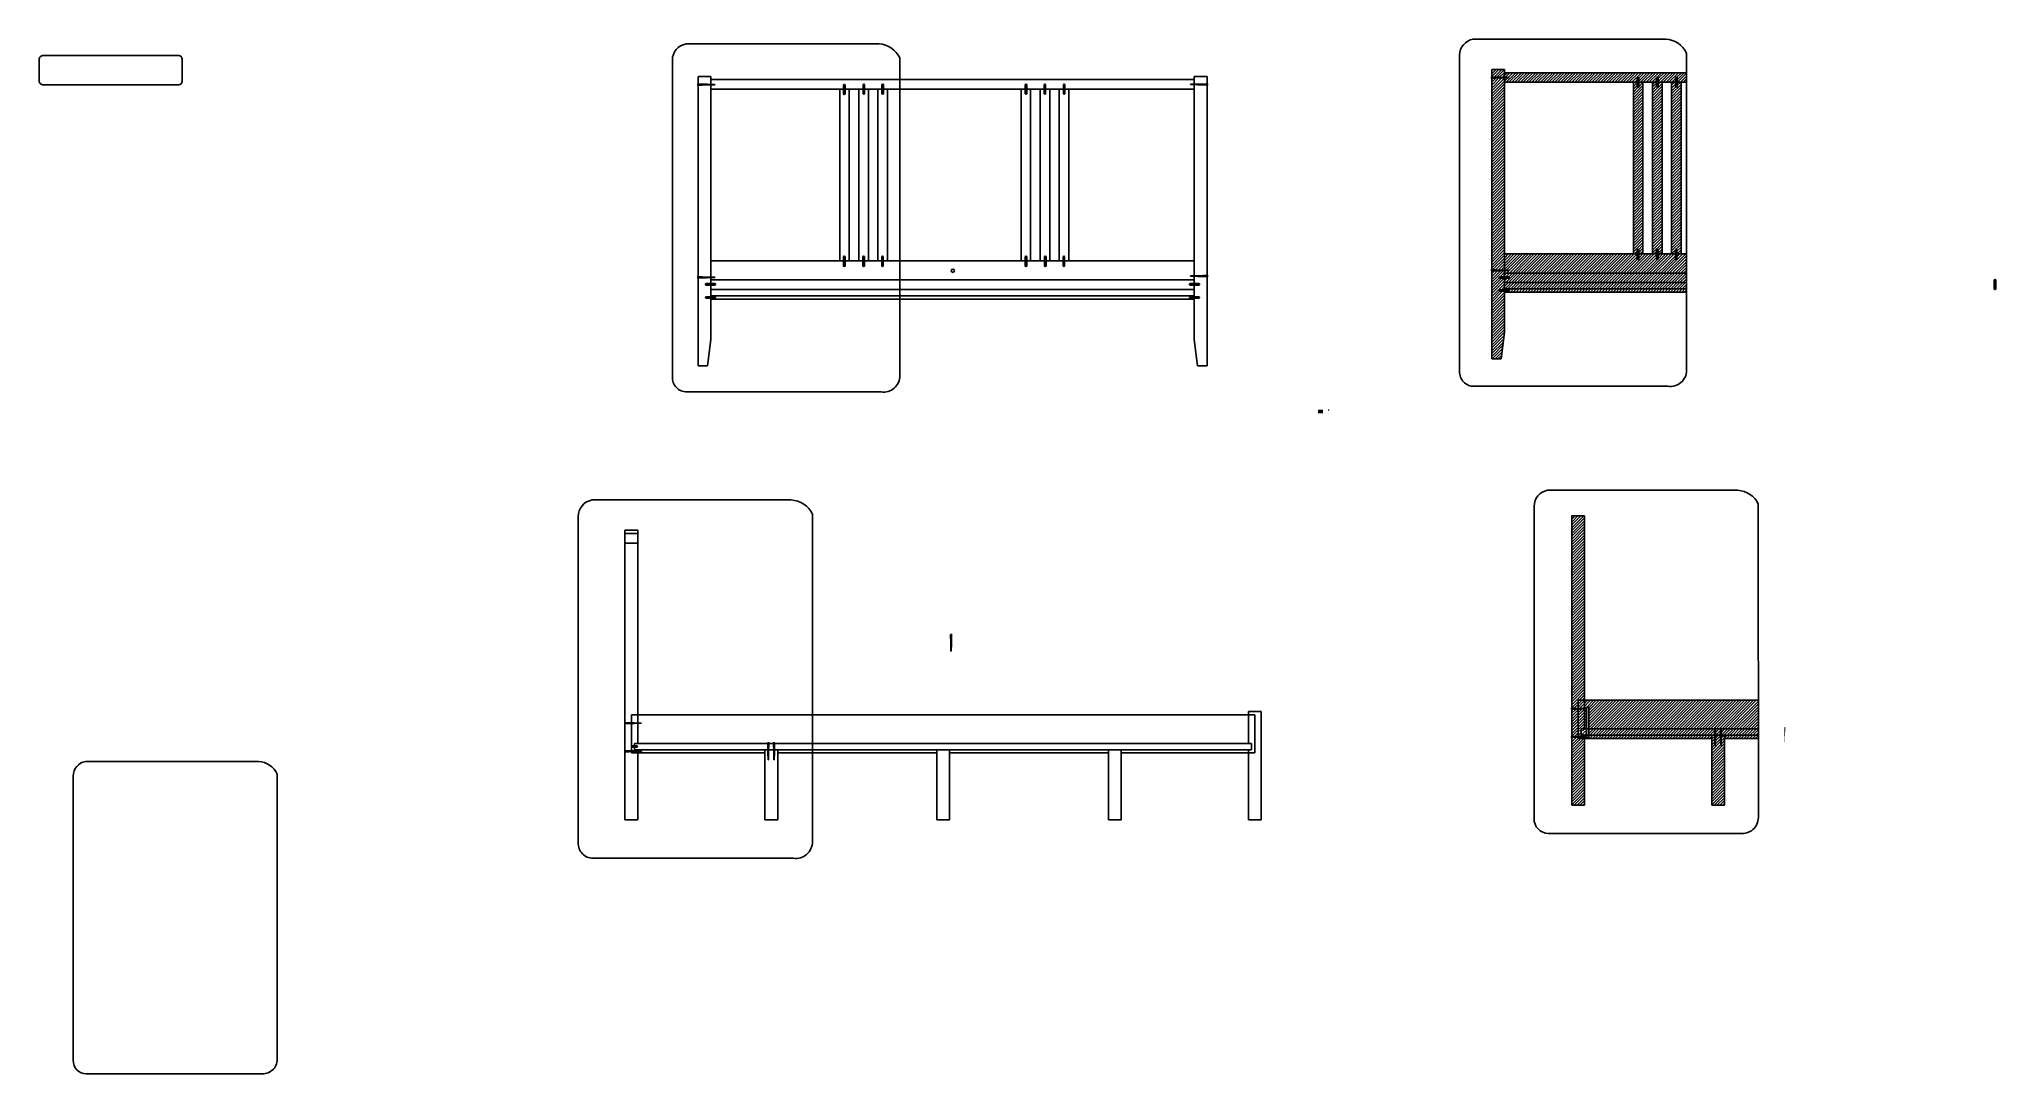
# Model space of a CAD drawing. Header units: millimetres. Extents: x 21 to 3517, y -1192 to 1197.
# Drawn here: x 941 to 1556, y 871 to 1197 of the extents above; entities that cross this region are included whole.
import ezdxf

# ---------------------------------------------------------------- set-up
doc = ezdxf.new("R2010")
doc.units = ezdxf.units.MM
for name, color, linetype in [('campitura viti', 31, 'Continuous'), ('Simbolo zoom', 140, 'Continuous'), ('Tratteggi', 252, 'Continuous'), ('Tratteggio', 252, 'Continuous')]:
    doc.layers.add(name, color=color, linetype=linetype)

msp = doc.modelspace()

# ---------------------------------------------------------------- hatches: boundary and pattern name
at = {"layer": 'campitura viti'}
h = msp.add_hatch(color=256, dxfattribs=at)
h.dxf.hatch_style = 1
h.paths.add_polyline_path([(1399.2, 1184.88), (1397.96, 1184.88), (1397.96, 1184.58), (1399.2, 1184.58)])
h.paths.add_polyline_path([(1397.96, 1184.98), (1397.81, 1184.98), (1397.81, 1184.48), (1397.96, 1184.48)])
h = msp.add_hatch(color=256, dxfattribs=at)
h.dxf.hatch_style = 1
h.paths.add_polyline_path([(1444.1, 1184.71, 0.348554), (1443.6, 1184.71), (1443.6, 1181.71, 0.408688), (1444.1, 1181.71)])
h.paths.add_polyline_path([(1450.23, 1184.8, 0.348554), (1449.73, 1184.8), (1449.73, 1181.8, 0.408688), (1450.23, 1181.8)])
h.paths.add_polyline_path([(1456.16, 1184.8, 0.348554), (1455.66, 1184.8), (1455.66, 1181.8, 0.408688), (1456.16, 1181.8)])
h.paths.add_polyline_path([(1403.3, 1118.04), (1400.3, 1118.04, 0.408688), (1400.3, 1117.54), (1403.3, 1117.54, 0.348554)])
h.paths.add_polyline_path([(1403.3, 1122.13), (1400.3, 1122.13, 0.408688), (1400.3, 1121.63), (1403.3, 1121.63, 0.348554)])
h.paths.add_polyline_path([(1399.2, 1124.25), (1397.96, 1124.25), (1397.96, 1123.95), (1399.2, 1123.95)])
h.paths.add_polyline_path([(1397.96, 1124.35), (1397.81, 1124.35), (1397.81, 1123.85), (1397.96, 1123.85)])
h = msp.add_hatch(color=256, dxfattribs=at)
h.dxf.hatch_style = 1
h.paths.add_polyline_path([(1403.14, 1184.77), (1403.14, 1184.78), (1399.2, 1184.83), (1399.2, 1184.63), (1403.14, 1184.68)])
h = msp.add_hatch(color=256, dxfattribs=at)
h.dxf.hatch_style = 1
h.paths.add_polyline_path([(1444.1, 1130.67, 0.348554), (1443.6, 1130.67), (1443.6, 1127.67, 0.408688), (1444.1, 1127.67)])
h.paths.add_polyline_path([(1450.17, 1130.67, 0.348554), (1449.67, 1130.67), (1449.67, 1127.67, 0.408688), (1450.17, 1127.67)])
h.paths.add_polyline_path([(1456.12, 1130.67, 0.348554), (1455.62, 1130.67), (1455.62, 1127.67, 0.408688), (1456.12, 1127.67)])
h = msp.add_hatch(color=256, dxfattribs=at)
h.dxf.hatch_style = 1
h.paths.add_polyline_path([(1450.17, 1127.67), (1450.17, 1130.67, 0.348554), (1449.67, 1130.67), (1449.67, 1127.67, 0.408688)])
h.paths.add_polyline_path([(1456.12, 1127.67), (1456.12, 1130.67, 0.348554), (1455.62, 1130.67), (1455.62, 1127.67, 0.408688)])
h = msp.add_hatch(color=256, dxfattribs=at)
h.dxf.hatch_style = 1
h.paths.add_polyline_path([(1403.14, 1124.14), (1403.14, 1124.15), (1399.2, 1124.21), (1399.2, 1124), (1403.14, 1124.05)])
at = {"layer": 'campitura viti', "transparency": 33554541}
h = msp.add_hatch(color=256, dxfattribs=at)
h.dxf.hatch_style = 1
h.paths.add_polyline_path([(1344.8, 1080.36), (1343.28, 1080.36), (1343.28, 1079.21), (1344.8, 1079.21)])
h.paths.add_polyline_path([(1346.34, 1080.23, 1), (1346.84, 1080.23, 1)])
at = {"layer": 'campitura viti'}
h = msp.add_hatch(color=256, dxfattribs=at)
h.dxf.hatch_style = 1
h.paths.add_polyline_path([(1423.09, 977.69), (1422.94, 977.69), (1422.94, 977.19), (1423.09, 977.19)])
h.paths.add_polyline_path([(1424.33, 977.59), (1423.09, 977.59), (1423.09, 977.29), (1424.33, 977.29)])
h.paths.add_polyline_path([(1428.42, 977.93), (1427.65, 977.93), (1427.65, 977.2), (1428.42, 977.2)])
h.paths.add_polyline_path([(1428.42, 979.93), (1427.65, 979.93), (1427.65, 977.93), (1428.42, 977.93)])
h.paths.add_polyline_path([(1428.42, 986.8), (1427.65, 986.8), (1427.65, 979.93), (1428.42, 979.93)])
h = msp.add_hatch(color=256, dxfattribs=at)
h.dxf.hatch_style = 1
h.paths.add_polyline_path([(1423.09, 986.52), (1422.94, 986.52), (1422.94, 986.02), (1423.09, 986.02)])
h = msp.add_hatch(color=256, dxfattribs=at)
h.dxf.hatch_style = 1
h.paths.add_polyline_path([(1424.33, 986.42), (1423.09, 986.42), (1423.09, 986.12), (1424.33, 986.12)])
h = msp.add_hatch(color=256, dxfattribs=at)
h.dxf.hatch_style = 1
h.paths.add_polyline_path([(1427.66, 986.34), (1425.89, 986.38), (1424.33, 986.38), (1424.33, 986.17), (1425.06, 986.17), (1425.06, 986.18), (1427.05, 986.2), (1427.06, 986.2), (1427.66, 986.21)])
h = msp.add_hatch(color=256, dxfattribs=at)
h.dxf.hatch_style = 1
h.paths.add_polyline_path([(1468.35, 979.89), (1468.35, 980.04), (1467.85, 980.04), (1467.85, 979.89)])
h = msp.add_hatch(color=256, dxfattribs=at)
h.dxf.hatch_style = 1
h.paths.add_polyline_path([(1468.25, 978.66), (1468.25, 979.89), (1467.95, 979.89), (1467.95, 978.66)])
h = msp.add_hatch(color=256, dxfattribs=at)
h.dxf.hatch_style = 1
h.paths.add_polyline_path([(1468.15, 974.71), (1468.21, 977.1), (1468.21, 978.66), (1468, 978.66), (1468, 977.93), (1468.01, 977.93), (1468.03, 975.94), (1468.03, 975.93), (1468.05, 974.71)])
h = msp.add_hatch(color=256, dxfattribs=at)
h.dxf.hatch_style = 1
h.paths.add_polyline_path([(1470.18, 979.89), (1470.18, 980.04), (1469.68, 980.04), (1469.68, 979.89)])
h = msp.add_hatch(color=256, dxfattribs=at)
h.dxf.hatch_style = 1
h.paths.add_polyline_path([(1470.08, 978.66), (1470.08, 979.89), (1469.78, 979.89), (1469.78, 978.66)])
h = msp.add_hatch(color=256, dxfattribs=at)
h.dxf.hatch_style = 1
h.paths.add_polyline_path([(1469.98, 974.71), (1470.04, 977.1), (1470.04, 978.66), (1469.83, 978.66), (1469.83, 977.93), (1469.84, 977.93), (1469.86, 975.94), (1469.86, 975.93), (1469.88, 974.71)])
h = msp.add_hatch(color=256, dxfattribs=at)
h.dxf.hatch_style = 1
h.paths.add_polyline_path([(1490.26, 980.3), (1490.26, 980.45), (1489.76, 980.45), (1489.76, 980.3)])
h = msp.add_hatch(color=256, dxfattribs=at)
h.dxf.hatch_style = 1
h.paths.add_polyline_path([(1490.16, 979.06), (1490.16, 980.3), (1489.86, 980.3), (1489.86, 979.06)])
h = msp.add_hatch(color=256, dxfattribs=at)
h.dxf.hatch_style = 1
h.paths.add_polyline_path([(1490.08, 975.73), (1490.12, 977.5), (1490.12, 979.06), (1489.91, 979.06), (1489.91, 978.33), (1489.92, 978.33), (1489.94, 976.34), (1489.94, 976.33), (1489.95, 975.73)])
h = msp.add_hatch(color=256, dxfattribs=at)
h.dxf.hatch_style = 1
h.paths.add_polyline_path([(1427.66, 977.5), (1425.89, 977.54), (1424.34, 977.54), (1424.34, 977.34), (1425.06, 977.34), (1425.06, 977.34), (1427.05, 977.36), (1427.06, 977.36), (1427.66, 977.37)])
at = {"layer": 'Tratteggio'}
h = msp.add_hatch(dxfattribs=at)
h.set_pattern_fill('ANSI31', color=256, scale=0.2)
h.paths.add_polyline_path([(1401.89, 1187.29), (1397.89, 1187.29), (1397.89, 1184.98), (1397.96, 1184.98), (1397.96, 1184.88), (1399.2, 1184.88), (1400.74, 1184.83), (1401.89, 1184.81)])
h = msp.add_hatch(dxfattribs=at)
h.set_pattern_fill('ANSI31', color=256, scale=0.2)
h.paths.add_polyline_path([(1445.42, 1183.29), (1444.1, 1183.29), (1444.1, 1181.71, -0.408688), (1443.6, 1181.71), (1443.6, 1183.29), (1442.42, 1183.29), (1442.42, 1129.29), (1443.6, 1129.29), (1443.6, 1130.67, -0.348554), (1444.1, 1130.67), (1444.1, 1129.29), (1445.42, 1129.29)])
h.paths.add_polyline_path([(1451.42, 1183.29), (1450.23, 1183.29), (1450.23, 1181.8, -0.408688), (1449.73, 1181.8), (1449.73, 1183.29), (1448.42, 1183.29), (1448.42, 1129.29), (1449.67, 1129.29), (1449.67, 1130.67, -0.348554), (1450.17, 1130.67), (1450.17, 1129.29), (1451.42, 1129.29)])
h.paths.add_polyline_path([(1457.42, 1183.29), (1456.16, 1183.29), (1456.16, 1181.8, -0.408688), (1455.66, 1181.8), (1455.66, 1183.29), (1454.42, 1183.29), (1454.42, 1129.29), (1455.62, 1129.29), (1455.62, 1130.67, -0.348554), (1456.12, 1130.67), (1456.12, 1129.29), (1457.42, 1129.29)])
h.paths.add_polyline_path([(1401.89, 1184.65), (1400.71, 1184.63), (1399.2, 1184.63), (1399.2, 1184.58), (1397.96, 1184.58), (1397.96, 1184.48), (1397.89, 1184.48), (1397.89, 1124.35), (1397.96, 1124.35), (1397.96, 1124.25), (1399.2, 1124.25), (1400.78, 1124.21), (1401.89, 1124.18)])
h = msp.add_hatch(dxfattribs=at)
h.set_pattern_fill('ANSI31', color=256, scale=0.2)
h.paths.add_polyline_path([(1444.1, 1184.71), (1444.1, 1183.29), (1449.73, 1183.29), (1449.73, 1184.8, -0.348554), (1450.23, 1184.8), (1450.23, 1183.29), (1455.66, 1183.29), (1455.66, 1184.8, -0.348554), (1456.16, 1184.8), (1456.16, 1183.29), (1459.11, 1183.29), (1459.11, 1186.29), (1401.89, 1186.29), (1401.89, 1184.81), (1403.14, 1184.78), (1403.14, 1184.68), (1401.89, 1184.65), (1401.89, 1183.29), (1443.6, 1183.29), (1443.6, 1184.71, -0.348554)])
h = msp.add_hatch(dxfattribs=at)
h.set_pattern_fill('ANSI31', color=256, scale=0.2)
h.paths.add_polyline_path([(1401.89, 1121.63), (1400.3, 1121.63, -0.408688), (1400.3, 1122.13), (1401.89, 1122.13), (1401.89, 1124.03), (1400.71, 1124), (1399.2, 1124), (1399.2, 1123.95), (1397.96, 1123.95), (1397.96, 1123.85), (1397.89, 1123.85), (1397.89, 1096.29), (1400.89, 1096.29), (1401.89, 1104.57), (1401.89, 1117.54), (1400.3, 1117.54, -0.408688), (1400.3, 1118.04), (1401.89, 1118.04)])
h.paths.add_polyline_path([(1459.12, 1123.29), (1401.89, 1123.29), (1401.89, 1122.13), (1403.3, 1122.13, -0.348554), (1403.3, 1121.63), (1401.89, 1121.63), (1401.89, 1120.29), (1403.89, 1120.29), (1459.12, 1120.29)])
h.paths.add_polyline_path([(1459.12, 1129.29), (1456.12, 1129.29), (1456.12, 1127.67, -0.408688), (1455.62, 1127.67), (1455.62, 1129.29), (1450.17, 1129.29), (1450.17, 1127.67, -0.408688), (1449.67, 1127.67), (1449.67, 1129.29), (1444.1, 1129.29), (1444.1, 1127.67, -0.408688), (1443.6, 1127.67), (1443.6, 1129.29), (1401.89, 1129.29), (1401.89, 1124.18), (1403.14, 1124.15), (1403.14, 1124.05), (1401.89, 1124.03), (1401.89, 1123.29), (1459.12, 1123.29)])
h.paths.add_polyline_path([(1459.12, 1118.29), (1401.89, 1118.29), (1401.89, 1118.04), (1403.3, 1118.04, -0.348554), (1403.3, 1117.54), (1401.89, 1117.54), (1401.89, 1117.29), (1459.12, 1117.29)])
h = msp.add_hatch(dxfattribs=at)
h.set_pattern_fill('ANSI31', color=256, scale=0.2)
h.paths.add_polyline_path([(1459.12, 1120.29), (1401.89, 1120.29), (1401.89, 1118.29), (1459.12, 1118.29)])
h = msp.add_hatch(dxfattribs=at)
h.set_pattern_fill('ANSI31', color=256, scale=0.2)
h.paths.add_polyline_path([(1427.05, 1046.92), (1423.05, 1046.92), (1423.05, 1042.93), (1427.05, 1042.93)])
edge = h.paths.add_edge_path()
edge.add_line((1427.05, 986.2), (1425.85, 986.17))
edge.add_line((1425.85, 986.17), (1425.05, 986.17))
edge.add_line((1425.05, 986.17), (1425.05, 977.54))
edge.add_line((1425.05, 977.54), (1425.88, 977.54))
edge.add_line((1425.88, 977.54), (1425.88, 977.54))
edge.add_line((1425.88, 977.54), (1427.05, 977.52))
edge.add_line((1427.05, 977.52), (1427.05, 977.93))
edge.add_line((1427.05, 977.93), (1426.05, 977.93))
edge.add_line((1426.05, 977.93), (1426.05, 978.69))
edge.add_line((1426.05, 978.69), (1425.35, 978.69))
edge.add_arc((1425.61, 978.94), 0.357, 135.54151, 224.45849, ccw=False)
edge.add_line((1425.35, 979.19), (1426.05, 979.19))
edge.add_line((1426.05, 979.19), (1426.05, 979.93))
edge.add_line((1426.05, 979.93), (1427.05, 979.93))
edge.add_line((1427.05, 979.93), (1427.05, 986.2))
h.paths.add_polyline_path([(1427.05, 988.93), (1425.05, 988.93), (1425.05, 986.38), (1425.88, 986.38), (1425.88, 986.38), (1427.05, 986.35)])
h.paths.add_polyline_path([(1481.7, 988.93), (1427.15, 988.93), (1427.05, 988.93), (1427.05, 986.35), (1427.65, 986.34), (1427.65, 986.8), (1428.42, 986.8), (1428.42, 979.93), (1467.85, 979.93), (1467.85, 980.05), (1468.35, 980.05), (1468.35, 979.93), (1469.68, 979.93), (1469.68, 980.05), (1470.18, 980.05), (1470.18, 979.93), (1481.7, 979.93)])
h.paths.add_polyline_path([(1467.95, 979.9), (1467.85, 979.9), (1467.85, 979.93), (1428.42, 979.93), (1428.42, 977.93), (1468, 977.93), (1468, 978.66), (1467.95, 978.66)])
edge = h.paths.add_edge_path()
edge.add_line((1427.65, 979.93), (1427.05, 979.93))
edge.add_line((1427.05, 979.93), (1426.05, 979.93))
edge.add_line((1426.05, 979.93), (1426.05, 979.19))
edge.add_line((1426.05, 979.19), (1426.86, 979.19))
edge.add_arc((1426.54, 978.94), 0.402, -38.43241, 38.43241, ccw=False)
edge.add_line((1426.86, 978.69), (1426.05, 978.69))
edge.add_line((1426.05, 978.69), (1426.05, 977.93))
edge.add_line((1426.05, 977.93), (1427.05, 977.93))
edge.add_line((1427.05, 977.93), (1427.65, 977.93))
edge.add_line((1427.65, 977.93), (1427.65, 979.93))
h.paths.add_polyline_path([(1427.65, 986.21), (1427.05, 986.2), (1427.05, 979.93), (1427.65, 979.93)], flags=17)
h.paths.add_polyline_path([(1427.05, 977.36), (1425.85, 977.34), (1425.05, 977.34), (1425.05, 976.93), (1427.05, 976.93)])
h.paths.add_polyline_path([(1467.05, 977.93), (1428.42, 977.93), (1428.42, 977.2), (1427.65, 977.2), (1427.65, 977.37), (1427.05, 977.36), (1427.05, 976.93), (1467.05, 976.93)])
h.paths.add_polyline_path([(1427.65, 977.93), (1427.05, 977.93), (1427.05, 977.52), (1427.65, 977.5)], flags=17)
h.paths.add_polyline_path([(1481.7, 977.93), (1471.05, 977.93), (1471.05, 976.93), (1481.7, 976.93)])
h.paths.add_polyline_path([(1481.7, 979.93), (1470.18, 979.93), (1470.18, 979.9), (1470.08, 979.9), (1470.08, 978.66), (1470.03, 978.66), (1470.03, 977.93), (1481.7, 977.93)])
h.paths.add_polyline_path([(1469.78, 979.9), (1469.68, 979.9), (1469.68, 979.93), (1468.35, 979.93), (1468.35, 979.9), (1468.25, 979.9), (1468.25, 978.66), (1468.2, 978.66), (1468.2, 977.93), (1469.83, 977.93), (1469.83, 978.66), (1469.78, 978.66)])
h.paths.add_polyline_path([(1427.05, 1042.93), (1423.05, 1042.93), (1423.05, 986.52), (1423.09, 986.52), (1424.33, 986.42), (1424.33, 986.38), (1425.05, 986.38), (1425.05, 988.93), (1427.05, 988.93)])
h.paths.add_polyline_path([(1427.05, 976.93), (1425.05, 976.93), (1425.05, 977.34), (1424.33, 977.34), (1424.33, 977.29), (1423.09, 977.29), (1423.09, 977.19), (1423.05, 955.93), (1427.05, 955.93)])
h.paths.add_polyline_path([(1425.05, 986.17), (1424.33, 986.17), (1424.33, 986.12), (1423.09, 986.12), (1423.09, 986.02), (1423.05, 977.69), (1423.09, 977.69), (1423.09, 977.59), (1424.33, 977.59), (1425.05, 977.57)])
h.paths.add_polyline_path([(1471.05, 977.93), (1470.03, 977.93), (1470.03, 977.11), (1470.03, 977.11), (1469.98, 974.71), (1469.88, 974.71), (1469.83, 977.14), (1469.83, 977.93), (1468.2, 977.93), (1468.2, 977.11), (1468.2, 977.11), (1468.15, 974.71), (1468.05, 974.71), (1468, 977.14), (1468, 977.93), (1467.05, 977.93), (1467.05, 976.93), (1467.05, 955.93), (1471.05, 955.93)])

# ---------------------------------------------------------------- linework, layer by layer
for p, q in [((1148.37, 1185.1), (1152.37, 1185.1)), ((1148.37, 1182.79), (1148.37, 1185.1)), ((1148.37, 1122.17), (1148.37, 1182.29)), ((1152.37, 1182.62), (1152.37, 1185.1)), ((1152.37, 1184.1), (1304.37, 1184.1)), ((1152.37, 1121.99), (1152.37, 1182.47)), ((1251.17, 1182.61), (1251.17, 1179.61)), ((1251.67, 1182.61), (1251.67, 1179.61)), ((1257.13, 1182.61), (1257.13, 1179.61)), ((1257.63, 1182.61), (1257.63, 1179.61)), ((1263.21, 1182.61), (1263.21, 1179.61)), ((1263.71, 1182.61), (1263.71, 1179.61)), ((1305.54, 1182.68), (1303.14, 1182.63)), ((1303.14, 1182.53), (1303.14, 1182.63)), ((1305.54, 1182.48), (1303.14, 1182.53)), ((1304.37, 1185.1), (1308.37, 1185.1)), ((1304.37, 1185.1), (1304.37, 1102.38)), ((1305.53, 1182.68), (1307.09, 1182.68)), ((1305.53, 1182.48), (1307.09, 1182.48)), ((1307.09, 1182.68), (1305.54, 1182.68)), ((1308.32, 1182.73), (1307.09, 1182.73)), ((1307.09, 1182.73), (1307.09, 1182.43)), ((1308.32, 1182.43), (1307.09, 1182.43)), ((1308.47, 1182.83), (1308.32, 1182.83)), ((1308.32, 1182.83), (1308.32, 1182.33)), ((1308.32, 1182.33), (1308.47, 1182.33)), ((1308.37, 1185.1), (1308.37, 1094.1)), ((1308.47, 1182.33), (1308.47, 1182.83)), ((1397.89, 1187.29), (1401.89, 1187.29)), ((1397.89, 1184.98), (1397.89, 1187.29)), ((1397.89, 1124.35), (1397.89, 1184.48)), ((1401.89, 1184.81), (1401.89, 1187.29)), ((1401.89, 1186.29), (1459.08, 1186.29)), ((1401.89, 1124.18), (1401.89, 1184.65)), ((1401.89, 1183.29), (1443.6, 1183.29)), ((1442.42, 1129.29), (1442.42, 1183.29)), ((1444.1, 1183.29), (1449.73, 1183.29)), ((1445.42, 1129.29), (1445.42, 1183.29)), ((1448.42, 1129.29), (1448.42, 1183.29)), ((1450.23, 1183.29), (1455.66, 1183.29)), ((1451.42, 1129.29), (1451.42, 1183.29)), ((1454.42, 1129.29), (1454.42, 1183.29)), ((1456.16, 1183.29), (1459.09, 1183.29)), ((1457.42, 1129.29), (1457.42, 1183.29)), ((1152.37, 1181.1), (1304.37, 1181.1)), ((1192.91, 1127.1), (1192.91, 1181.1)), ((1195.91, 1127.1), (1195.91, 1181.1)), ((1198.91, 1127.1), (1198.91, 1181.1)), ((1201.91, 1127.1), (1201.91, 1181.1)), ((1204.91, 1127.1), (1204.91, 1181.1)), ((1207.91, 1127.1), (1207.91, 1181.1)), ((1249.91, 1181.1), (1249.91, 1127.1)), ((1252.91, 1181.1), (1252.91, 1127.1)), ((1255.91, 1181.1), (1255.91, 1127.1)), ((1258.91, 1181.1), (1258.91, 1127.1)), ((1261.91, 1181.1), (1261.91, 1127.1)), ((1264.91, 1181.1), (1264.91, 1127.1)), ((1152.37, 1127.1), (1194.08, 1127.1)), ((1194.58, 1127.1), (1200.15, 1127.1)), ((1200.65, 1127.1), (1206.1, 1127.1)), ((1206.6, 1127.1), (1304.37, 1127.1)), ((1251.17, 1128.48), (1251.17, 1125.48)), ((1251.67, 1128.48), (1251.67, 1125.48)), ((1257.26, 1128.48), (1257.26, 1125.48)), ((1257.76, 1128.48), (1257.76, 1125.48)), ((1263.1, 1128.48), (1263.1, 1125.48)), ((1263.6, 1128.48), (1263.6, 1125.48)), ((1401.89, 1129.29), (1443.6, 1129.29)), ((1444.1, 1129.29), (1449.67, 1129.29)), ((1450.17, 1129.29), (1455.62, 1129.29)), ((1456.12, 1129.29), (1459.17, 1129.29)), ((1148.37, 1094.1), (1148.37, 1121.67)), ((1152.37, 1119.95), (1152.37, 1121.84)), ((1152.37, 1121.1), (1304.37, 1121.1)), ((1305.93, 1119.95), (1302.93, 1119.95)), ((1305.54, 1122.44), (1303.14, 1122.39)), ((1303.14, 1122.29), (1303.14, 1122.39)), ((1305.54, 1122.24), (1303.14, 1122.29)), ((1304.37, 1121.1), (1304.37, 1118.1)), ((1305.53, 1122.44), (1307.09, 1122.44)), ((1305.53, 1122.24), (1307.09, 1122.24)), ((1307.09, 1122.44), (1305.54, 1122.44)), ((1308.32, 1122.49), (1307.09, 1122.49)), ((1307.09, 1122.49), (1307.09, 1122.19)), ((1308.32, 1122.19), (1307.09, 1122.19)), ((1308.47, 1122.59), (1308.32, 1122.59)), ((1308.32, 1122.59), (1308.32, 1122.09)), ((1308.32, 1122.09), (1308.47, 1122.09)), ((1308.47, 1122.09), (1308.47, 1122.59)), ((1397.89, 1096.29), (1397.89, 1123.85)), ((1401.89, 1122.13), (1401.89, 1124.03)), ((1401.89, 1123.29), (1459.17, 1123.29)), ((1401.89, 1118.04), (1401.89, 1121.63)), ((1459.13, 1120.29), (1401.89, 1120.29)), ((1401.89, 1120.29), (1401.89, 1118.29)), ((1401.89, 1120.29), (1403.89, 1120.29)), ((1152.37, 1115.85), (1152.37, 1119.45)), ((1304.37, 1118.1), (1152.37, 1118.1)), ((1152.37, 1118.1), (1152.37, 1116.1)), ((1152.37, 1118.1), (1154.37, 1118.1)), ((1152.37, 1116.1), (1304.37, 1116.1)), ((1152.37, 1102.38), (1152.37, 1115.35)), ((1152.37, 1115.1), (1230.28, 1115.1)), ((1230.37, 1115.1), (1304.37, 1115.1)), ((1305.93, 1119.45), (1302.93, 1119.45)), ((1305.93, 1115.85), (1302.93, 1115.85)), ((1305.93, 1115.35), (1302.93, 1115.35)), ((1401.89, 1118.29), (1459.1, 1118.29)), ((1401.89, 1104.57), (1401.89, 1117.54)), ((1401.89, 1117.29), (1459.1, 1117.29)), ((1151.37, 1094.1), (1152.37, 1102.38)), ((1305.37, 1094.1), (1304.37, 1102.38)), ((1400.89, 1096.29), (1401.89, 1104.57)), ((1397.89, 1096.29), (1400.89, 1096.29)), ((1148.37, 1094.1), (1151.37, 1094.1)), ((1308.37, 1094.1), (1305.37, 1094.1)), ((1423.05, 1046.93), (1427.05, 1046.93)), ((1423.05, 986.52), (1423.05, 1046.93)), ((1427.05, 986.35), (1427.05, 1046.93)), ((1125.38, 1042.39), (1129.38, 1042.39)), ((1125.38, 981.99), (1125.38, 1042.39)), ((1125.38, 1041.39), (1129.38, 1041.39)), ((1129.38, 981.82), (1129.38, 1042.39)), ((1125.38, 1038.39), (1129.38, 1038.39)), ((1227.67, 1009.66), (1228.17, 1009.66)), ((1227.67, 1009.51), (1227.67, 1009.66)), ((1228.17, 1009.51), (1227.67, 1009.51)), ((1227.77, 1009.51), (1227.77, 1008.28)), ((1228.07, 1009.51), (1228.07, 1008.28)), ((1228.17, 1009.66), (1228.17, 1009.51)), ((1228.07, 1008.28), (1227.77, 1008.28)), ((1227.82, 1006.72), (1227.82, 1008.28)), ((1227.82, 1006.73), (1227.87, 1004.33)), ((1227.87, 1004.33), (1227.97, 1004.33)), ((1228.03, 1006.73), (1227.97, 1004.33)), ((1228.03, 1006.72), (1228.03, 1008.28)), ((1228.03, 1008.28), (1228.03, 1006.73)), ((1129.38, 984.39), (1127.38, 984.39)), ((1127.38, 984.39), (1127.38, 981.85)), ((1129.38, 984.39), (1285.38, 984.39)), ((1129.48, 984.39), (1323.38, 984.39)), ((1321.38, 985.39), (1321.38, 975.39)), ((1321.38, 985.39), (1325.38, 985.39)), ((1323.38, 984.39), (1323.38, 972.39)), ((1325.38, 985.39), (1325.38, 951.39)), ((1423.05, 977.69), (1423.05, 986.02)), ((1427.05, 988.93), (1425.05, 988.93)), ((1425.05, 988.93), (1425.05, 986.38)), ((1425.05, 986.17), (1425.05, 977.54)), ((1427.05, 988.93), (1479.92, 988.93)), ((1427.05, 979.93), (1427.05, 986.2)), ((1427.15, 988.93), (1481.74, 988.93)), ((1125.38, 973.15), (1125.38, 981.49)), ((1127.38, 981.64), (1127.38, 973.01)), ((1129.38, 975.39), (1129.38, 981.67)), ((1125.38, 951.39), (1125.38, 972.65)), ((1127.38, 972.8), (1127.38, 972.39)), ((1127.38, 972.39), (1129.38, 972.39)), ((1128.38, 975.39), (1129.38, 975.39)), ((1128.38, 974.65), (1128.38, 975.39)), ((1128.38, 973.39), (1128.38, 974.15)), ((1129.38, 973.39), (1128.38, 973.39)), ((1170.18, 975.39), (1129.38, 975.39)), ((1129.38, 973.39), (1170.33, 973.39)), ((1129.38, 972.98), (1129.38, 973.39)), ((1129.38, 951.39), (1129.38, 972.83)), ((1129.38, 972.39), (1169.38, 972.39)), ((1129.38, 972.39), (1169.38, 972.39)), ((1169.38, 973.39), (1169.38, 951.39)), ((1172.36, 973.39), (1321.38, 973.39)), ((1321.38, 975.39), (1172.51, 975.39)), ((1173.38, 973.39), (1173.38, 951.39)), ((1173.38, 972.39), (1223.38, 972.39)), ((1173.38, 972.39), (1223.38, 972.39)), ((1223.38, 951.39), (1223.38, 973.39)), ((1227.38, 951.39), (1227.38, 973.39)), ((1227.38, 972.39), (1277.38, 972.39)), ((1227.38, 972.39), (1277.38, 972.39)), ((1277.38, 973.39), (1277.38, 951.39)), ((1281.38, 973.39), (1281.38, 951.39)), ((1281.38, 972.39), (1323.38, 972.39)), ((1281.38, 972.39), (1321.4, 972.39)), ((1322.38, 975.39), (1321.38, 975.39)), ((1321.38, 973.39), (1321.38, 951.39)), ((1321.38, 973.39), (1322.38, 973.39)), ((1322.38, 973.39), (1322.38, 975.39)), ((1423.05, 955.93), (1423.05, 977.19)), ((1425.05, 977.34), (1425.05, 976.93)), ((1425.05, 976.93), (1427.05, 976.93)), ((1427.05, 977.52), (1427.05, 977.93)), ((1427.05, 955.93), (1427.05, 977.36)), ((1427.05, 976.93), (1467.05, 976.93)), ((1427.05, 976.93), (1467.05, 976.93)), ((1471.05, 976.93), (1479.93, 976.93)), ((1471.05, 976.93), (1481.73, 976.93)), ((1423.05, 955.93), (1427.05, 955.93)), ((1125.38, 951.39), (1129.38, 951.39)), ((1169.38, 951.39), (1173.38, 951.39)), ((1223.38, 951.39), (1227.38, 951.39)), ((1277.38, 951.39), (1281.38, 951.39)), ((1321.38, 951.39), (1325.38, 951.39))]:
    msp.add_line(p, q)
for points in [[(1251.17, 1182.61, -0.348554), (1251.67, 1182.61, 0.237997)], [(1257.13, 1182.61, -0.348554), (1257.63, 1182.61, 0.237997)], [(1263.21, 1182.61, -0.348554), (1263.71, 1182.61, 0.237997)], [(1251.17, 1179.61, 0.408688), (1251.67, 1179.61, 0.002507)], [(1257.13, 1179.61, 0.408688), (1257.63, 1179.61, 0.002507)], [(1263.21, 1179.61, 0.408688), (1263.71, 1179.61, 0.002507)], [(1251.17, 1128.48, -0.348554), (1251.67, 1128.48, 0.237997)], [(1257.26, 1128.48, -0.348554), (1257.76, 1128.48, 0.237997)], [(1263.1, 1128.48, -0.348554), (1263.6, 1128.48, 0.237997)], [(1251.17, 1125.48, 0.408688), (1251.67, 1125.48, 0.002507)], [(1257.26, 1125.48, 0.408688), (1257.76, 1125.48, 0.002507)], [(1263.1, 1125.48, 0.408688), (1263.6, 1125.48, 0.002507)], [(1302.93, 1119.95, 0.408688), (1302.93, 1119.45, 0.002507)], [(1305.93, 1119.95, -0.348554), (1305.93, 1119.45, 0.237997)], [(1302.93, 1115.85, 0.408688), (1302.93, 1115.35, 0.002507)], [(1305.93, 1115.85, -0.348554), (1305.93, 1115.35, 0.237997)]]:
    msp.add_lwpolyline(points, format="xyb")
msp.add_circle((1228.45, 1124), 0.5)
at = {"layer": 'campitura viti'}
for p, q in [((1399.2, 1184.83), (1403.14, 1184.78)), ((1403.15, 1184.68), (1399.2, 1184.63)), ((1403.14, 1184.78), (1403.14, 1184.78)), ((1403.14, 1184.78), (1403.14, 1184.78)), ((1403.14, 1184.78), (1403.15, 1184.68)), ((1424.33, 977.54), (1424.33, 977.34))]:
    msp.add_line(p, q, dxfattribs=at)
at = {"layer": 'Simbolo zoom'}
for p, q in [((942.51, 1191.68), (984.9, 1191.68)), ((942.51, 1182.48), (984.84, 1182.48))]:
    msp.add_line(p, q, dxfattribs=at)
for points in [[(1211.79, 1190.93), (1211.8, 1090.97, -0.45792), (1205.93, 1085.9), (1144.82, 1085.9, -0.425953), (1140.28, 1090.62), (1140.28, 1190.25, -0.365896), (1144.57, 1195.33), (1205.25, 1195.33, -0.278609), (1211.79, 1190.93, -0.257413)], [(1459.11, 1192.46), (1459.13, 1092.71, -0.45792), (1453.27, 1087.66), (1392.29, 1087.66, -0.425953), (1387.76, 1092.37), (1387.76, 1191.78, -0.365896), (1392.04, 1196.84), (1452.59, 1196.84, -0.278609), (1459.11, 1192.46, -0.257413)], [(941.19, 1187.07), (941.19, 1190.44, -0.433709), (942.51, 1191.68, 0.03067)], [(986.2, 1187.07), (986.2, 1190.44, 0.433709), (984.87, 1191.68, -0.03067)], [(941.19, 1187.09), (941.19, 1183.72, 0.433709), (942.51, 1182.48, -0.03067)], [(986.2, 1187.09), (986.2, 1183.72, -0.433709), (984.87, 1182.48, 0.03067)], [(1481.69, 1050.63), (1481.71, 952.08, -0.45792), (1475.92, 947.09), (1415.67, 947.09, -0.425953), (1411.2, 951.74), (1411.2, 1049.95, -0.365896), (1415.43, 1054.96), (1475.24, 1054.96, -0.278609), (1481.69, 1050.63, -0.257413)], [(1184.31, 1047.41), (1184.32, 944.47, -0.45792), (1178.28, 939.25), (1115.35, 939.25, -0.425953), (1110.68, 944.11), (1110.68, 1046.71, -0.365896), (1115.09, 1051.93), (1177.57, 1051.93, -0.278609), (1184.31, 1047.41, -0.257413)], [(1016.05, 965.73), (1016.06, 876.05, -0.45792), (1010.8, 871.5), (955.97, 871.5, -0.425953), (951.9, 875.74), (951.9, 965.12, -0.365896), (955.75, 969.67), (1010.18, 969.67, -0.278609), (1016.05, 965.73, -0.257413)]]:
    msp.add_lwpolyline(points, format="xyb", dxfattribs=at)
at = {"layer": 'Tratteggi'}
for p, q in [((1426.05, 979.93), (1427.05, 979.93)), ((1426.05, 978.69), (1426.05, 979.93)), ((1426.05, 977.93), (1426.05, 978.69)), ((1467.85, 979.93), (1427.05, 979.93)), ((1469.68, 979.93), (1468.35, 979.93)), ((1481.67, 979.93), (1470.18, 979.93)), ((1427.05, 977.93), (1426.05, 977.93)), ((1427.05, 977.93), (1468, 977.93)), ((1467.05, 977.93), (1467.05, 955.93)), ((1468.2, 977.93), (1469.83, 977.93)), ((1470.03, 977.93), (1481.73, 977.93)), ((1471.05, 977.93), (1471.05, 955.93)), ((1467.05, 955.93), (1471.05, 955.93))]:
    msp.add_line(p, q, dxfattribs=at)
at = {"layer": 'Tratteggio'}
for p, q in [((1148.29, 1182.29), (1148.29, 1182.79)), ((1148.29, 1182.79), (1148.44, 1182.79)), ((1148.44, 1182.29), (1148.29, 1182.29)), ((1148.44, 1182.79), (1148.44, 1182.29)), ((1148.44, 1182.69), (1149.68, 1182.69)), ((1148.44, 1182.39), (1149.68, 1182.39)), ((1149.68, 1182.69), (1149.68, 1182.39)), ((1151.24, 1182.65), (1149.68, 1182.65)), ((1149.68, 1182.65), (1151.23, 1182.65)), ((1151.23, 1182.44), (1149.68, 1182.44)), ((1151.23, 1182.65), (1153.63, 1182.59)), ((1151.23, 1182.44), (1153.63, 1182.49)), ((1153.63, 1182.49), (1153.63, 1182.59)), ((1194.08, 1182.52), (1194.08, 1179.52)), ((1194.58, 1182.52), (1194.58, 1179.52)), ((1200.21, 1182.61), (1200.21, 1179.61)), ((1200.71, 1182.61), (1200.71, 1179.61)), ((1206.15, 1182.61), (1206.15, 1179.61)), ((1206.65, 1182.61), (1206.65, 1179.61)), ((1397.81, 1184.48), (1397.81, 1184.98)), ((1397.81, 1184.98), (1397.96, 1184.98)), ((1397.96, 1184.48), (1397.81, 1184.48)), ((1397.96, 1184.98), (1397.96, 1184.48)), ((1397.96, 1184.88), (1399.2, 1184.88)), ((1397.96, 1184.58), (1399.2, 1184.58)), ((1399.2, 1184.88), (1399.2, 1184.58)), ((1400.75, 1184.83), (1399.2, 1184.83)), ((1399.2, 1184.83), (1400.75, 1184.83)), ((1400.75, 1184.63), (1399.2, 1184.63)), ((1400.74, 1184.83), (1403.14, 1184.78)), ((1400.74, 1184.63), (1403.14, 1184.68)), ((1403.14, 1184.68), (1403.14, 1184.78)), ((1443.6, 1184.71), (1443.6, 1181.71)), ((1444.1, 1184.71), (1444.1, 1181.71)), ((1449.73, 1184.8), (1449.73, 1181.8)), ((1450.23, 1184.8), (1450.23, 1181.8)), ((1455.66, 1184.8), (1455.66, 1181.8)), ((1456.16, 1184.8), (1456.16, 1181.8)), ((1194.08, 1128.48), (1194.08, 1125.48)), ((1194.58, 1128.48), (1194.58, 1125.48)), ((1200.15, 1128.48), (1200.15, 1125.48)), ((1200.65, 1128.48), (1200.65, 1125.48)), ((1206.1, 1128.48), (1206.1, 1125.48)), ((1206.6, 1128.48), (1206.6, 1125.48)), ((1443.6, 1130.67), (1443.6, 1127.67)), ((1444.1, 1130.67), (1444.1, 1127.67)), ((1449.67, 1130.67), (1449.67, 1127.67)), ((1450.17, 1130.67), (1450.17, 1127.67)), ((1455.62, 1130.67), (1455.62, 1127.67)), ((1456.12, 1130.67), (1456.12, 1127.67)), ((1148.29, 1121.67), (1148.29, 1122.17)), ((1148.29, 1122.17), (1148.44, 1122.17)), ((1148.44, 1121.67), (1148.29, 1121.67)), ((1148.44, 1122.17), (1148.44, 1121.67)), ((1148.44, 1122.07), (1149.68, 1122.07)), ((1148.44, 1121.77), (1149.68, 1121.77)), ((1149.68, 1122.07), (1149.68, 1121.77)), ((1151.24, 1122.02), (1149.68, 1122.02)), ((1149.68, 1122.02), (1151.23, 1122.02)), ((1151.23, 1121.82), (1149.68, 1121.82)), ((1153.78, 1119.95), (1150.78, 1119.95)), ((1151.23, 1122.02), (1153.63, 1121.97)), ((1151.23, 1121.82), (1153.63, 1121.87)), ((1153.63, 1121.87), (1153.63, 1121.97)), ((1397.81, 1123.85), (1397.81, 1124.35)), ((1397.81, 1124.35), (1397.96, 1124.35)), ((1397.96, 1123.85), (1397.81, 1123.85)), ((1397.96, 1124.35), (1397.96, 1123.85)), ((1397.96, 1124.25), (1399.2, 1124.25)), ((1397.96, 1123.95), (1399.2, 1123.95)), ((1399.2, 1124.25), (1399.2, 1123.95)), ((1400.75, 1124.21), (1399.2, 1124.21)), ((1399.2, 1124.21), (1400.75, 1124.21)), ((1400.75, 1124), (1399.2, 1124)), ((1403.3, 1122.13), (1400.3, 1122.13)), ((1403.3, 1121.63), (1400.3, 1121.63)), ((1400.74, 1124.21), (1403.14, 1124.15)), ((1400.74, 1124), (1403.14, 1124.05)), ((1403.14, 1124.05), (1403.14, 1124.15)), ((1555.88, 1121.17), (1555.88, 1118.17)), ((1556.38, 1121.17), (1556.38, 1118.17)), ((1153.78, 1119.45), (1150.78, 1119.45)), ((1153.78, 1115.85), (1150.78, 1115.85)), ((1153.78, 1115.35), (1150.78, 1115.35)), ((1403.3, 1118.04), (1400.3, 1118.04)), ((1403.3, 1117.54), (1400.3, 1117.54)), ((1422.94, 986.02), (1422.94, 986.52)), ((1422.94, 986.52), (1423.09, 986.52)), ((1423.09, 986.02), (1422.94, 986.02)), ((1423.09, 986.52), (1423.09, 986.02)), ((1423.09, 986.42), (1424.33, 986.42)), ((1423.09, 986.12), (1424.33, 986.12)), ((1424.33, 986.42), (1424.33, 986.12)), ((1425.89, 986.38), (1424.33, 986.38)), ((1424.33, 986.38), (1425.88, 986.38)), ((1425.88, 986.17), (1424.33, 986.17)), ((1425.88, 986.38), (1427.65, 986.34)), ((1425.88, 986.18), (1427.65, 986.21)), ((1125.28, 981.49), (1125.28, 981.99)), ((1125.28, 981.99), (1125.43, 981.99)), ((1125.43, 981.49), (1125.28, 981.49)), ((1125.42, 981.89), (1126.66, 981.89)), ((1125.42, 981.59), (1126.66, 981.59)), ((1125.43, 981.99), (1125.43, 981.49)), ((1126.66, 981.89), (1126.66, 981.59)), ((1128.22, 981.85), (1126.66, 981.85)), ((1126.66, 981.85), (1128.21, 981.85)), ((1128.22, 981.64), (1126.66, 981.64)), ((1128.21, 981.85), (1130.61, 981.79)), ((1128.21, 981.64), (1130.61, 981.69)), ((1130.61, 981.69), (1130.61, 981.79)), ((1467.85, 980.05), (1468.35, 980.05)), ((1467.85, 979.9), (1467.85, 980.05)), ((1468.35, 979.9), (1467.85, 979.9)), ((1467.95, 979.9), (1467.95, 978.66)), ((1468.25, 978.66), (1467.95, 978.66)), ((1468, 977.1), (1468, 978.66)), ((1468.2, 977.1), (1468.2, 978.66)), ((1468.2, 978.66), (1468.2, 977.11)), ((1468.25, 979.9), (1468.25, 978.66)), ((1468.35, 980.05), (1468.35, 979.9)), ((1469.68, 980.05), (1470.18, 980.05)), ((1469.68, 979.9), (1469.68, 980.05)), ((1470.18, 979.9), (1469.68, 979.9)), ((1469.78, 979.9), (1469.78, 978.66)), ((1470.08, 978.66), (1469.78, 978.66)), ((1469.83, 977.1), (1469.83, 978.66)), ((1470.03, 977.1), (1470.03, 978.66)), ((1470.03, 978.66), (1470.03, 977.11)), ((1470.08, 979.9), (1470.08, 978.66)), ((1470.18, 980.05), (1470.18, 979.9)), ((1125.28, 972.65), (1125.28, 973.15)), ((1125.28, 973.15), (1125.43, 973.15)), ((1125.43, 972.65), (1125.28, 972.65)), ((1125.42, 973.05), (1126.66, 973.05)), ((1125.42, 972.75), (1126.66, 972.75)), ((1125.43, 973.15), (1125.43, 972.65)), ((1126.66, 973.05), (1126.66, 972.75)), ((1128.22, 973.01), (1126.66, 973.01)), ((1126.66, 973.01), (1128.21, 973.01)), ((1128.22, 972.8), (1126.66, 972.8)), ((1129.19, 974.65), (1127.69, 974.65)), ((1129.21, 974.15), (1127.69, 974.15)), ((1128.21, 973.01), (1130.61, 972.95)), ((1128.21, 972.8), (1130.61, 972.85)), ((1130.61, 972.85), (1130.61, 972.95)), ((1170.18, 975.51), (1170.68, 975.51)), ((1170.18, 975.36), (1170.18, 975.51)), ((1170.68, 975.36), (1170.18, 975.36)), ((1170.28, 975.36), (1170.28, 974.13)), ((1170.58, 974.13), (1170.28, 974.13)), ((1170.33, 972.57), (1170.33, 974.13)), ((1170.33, 972.58), (1170.38, 970.18)), ((1170.53, 972.58), (1170.48, 970.18)), ((1170.53, 972.57), (1170.53, 974.13)), ((1170.53, 974.13), (1170.53, 972.58)), ((1170.53, 973.39), (1172.16, 973.39)), ((1170.58, 975.36), (1170.58, 974.13)), ((1170.68, 975.51), (1170.68, 975.36)), ((1172.01, 975.39), (1170.68, 975.39)), ((1172.01, 975.51), (1172.51, 975.51)), ((1172.01, 975.36), (1172.01, 975.51)), ((1172.51, 975.36), (1172.01, 975.36)), ((1172.11, 975.36), (1172.11, 974.13)), ((1172.41, 974.13), (1172.11, 974.13)), ((1172.16, 972.57), (1172.16, 974.13)), ((1172.16, 972.58), (1172.21, 970.18)), ((1172.36, 972.58), (1172.31, 970.18)), ((1172.36, 972.57), (1172.36, 974.13)), ((1172.36, 974.13), (1172.36, 972.58)), ((1172.41, 975.36), (1172.41, 974.13)), ((1172.51, 975.51), (1172.51, 975.36)), ((1422.94, 977.19), (1422.94, 977.69)), ((1422.94, 977.69), (1423.09, 977.69)), ((1423.09, 977.19), (1422.94, 977.19)), ((1423.09, 977.69), (1423.09, 977.19)), ((1423.09, 977.59), (1424.33, 977.59)), ((1423.09, 977.29), (1424.33, 977.29)), ((1424.33, 977.59), (1424.33, 977.29)), ((1425.89, 977.54), (1424.33, 977.54)), ((1424.33, 977.54), (1425.88, 977.54)), ((1424.33, 977.54), (1424.33, 977.34)), ((1425.88, 977.34), (1424.33, 977.34)), ((1425.88, 977.54), (1427.65, 977.5)), ((1425.88, 977.34), (1427.65, 977.37)), ((1427.65, 977.5), (1427.65, 977.37)), ((1468, 977.11), (1468.05, 974.71)), ((1468.05, 974.71), (1468.15, 974.71)), ((1468.2, 977.11), (1468.15, 974.71)), ((1469.83, 977.11), (1469.88, 974.71)), ((1469.88, 974.71), (1469.98, 974.71)), ((1470.03, 977.11), (1469.98, 974.71)), ((1170.38, 970.18), (1170.48, 970.18)), ((1172.21, 970.18), (1172.31, 970.18))]:
    msp.add_line(p, q, dxfattribs=at)
for points in [[(1194.08, 1182.52, -0.348554), (1194.58, 1182.52, 0.237997)], [(1200.21, 1182.61, -0.348554), (1200.71, 1182.61, 0.237997)], [(1206.15, 1182.61, -0.348554), (1206.65, 1182.61, 0.237997)], [(1443.6, 1184.71, -0.348554), (1444.1, 1184.71, 0.237997)], [(1443.6, 1181.71, 0.408688), (1444.1, 1181.71, 0.002507)], [(1449.73, 1184.8, -0.348554), (1450.23, 1184.8, 0.237997)], [(1449.73, 1181.8, 0.408688), (1450.23, 1181.8, 0.002507)], [(1455.66, 1184.8, -0.348554), (1456.16, 1184.8, 0.237997)], [(1455.66, 1181.8, 0.408688), (1456.16, 1181.8, 0.002507)], [(1194.08, 1179.52, 0.408688), (1194.58, 1179.52, 0.002507)], [(1200.21, 1179.61, 0.408688), (1200.71, 1179.61, 0.002507)], [(1206.15, 1179.61, 0.408688), (1206.65, 1179.61, 0.002507)], [(1194.08, 1128.48, -0.348554), (1194.58, 1128.48, 0.237997)], [(1200.15, 1128.48, -0.348554), (1200.65, 1128.48, 0.237997)], [(1206.1, 1128.48, -0.348554), (1206.6, 1128.48, 0.237997)], [(1443.6, 1130.67, -0.348554), (1444.1, 1130.67, 0.237997)], [(1443.6, 1127.67, 0.408688), (1444.1, 1127.67, 0.002507)], [(1449.67, 1130.67, -0.348554), (1450.17, 1130.67, 0.237997)], [(1449.67, 1127.67, 0.408688), (1450.17, 1127.67, 0.002507)], [(1455.62, 1130.67, -0.348554), (1456.12, 1130.67, 0.237997)], [(1455.62, 1127.67, 0.408688), (1456.12, 1127.67, 0.002507)], [(1150.78, 1119.95, 0.408688), (1150.78, 1119.45, 0.002507)], [(1153.78, 1119.95, -0.348554), (1153.78, 1119.45, 0.237997)], [(1194.08, 1125.48, 0.408688), (1194.58, 1125.48, 0.002507)], [(1200.15, 1125.48, 0.408688), (1200.65, 1125.48, 0.002507)], [(1206.1, 1125.48, 0.408688), (1206.6, 1125.48, 0.002507)], [(1400.3, 1122.13, 0.408688), (1400.3, 1121.63, 0.002507)], [(1403.3, 1122.13, -0.348554), (1403.3, 1121.63, 0.237997)], [(1555.88, 1121.17, -0.348554), (1556.38, 1121.17, 0.237997)], [(1150.78, 1115.85, 0.408688), (1150.78, 1115.35, 0.002507)], [(1153.78, 1115.85, -0.348554), (1153.78, 1115.35, 0.237997)], [(1400.3, 1118.04, 0.408688), (1400.3, 1117.54, 0.002507)], [(1403.3, 1118.04, -0.348554), (1403.3, 1117.54, 0.237997)], [(1555.88, 1118.17, 0.408688), (1556.38, 1118.17, 0.002507)], [(1127.69, 974.65, 0.408688), (1127.69, 974.15, 0.002507)], [(1129.19, 974.65, -0.348554), (1129.19, 974.15, 0.237997)]]:
    msp.add_lwpolyline(points, format="xyb", dxfattribs=at)
msp.add_lwpolyline([(1427.65, 986.8), (1428.42, 986.8), (1428.42, 977.2), (1427.65, 977.2)], close=True, dxfattribs=at)

doc.saveas('drawing.dxf')
